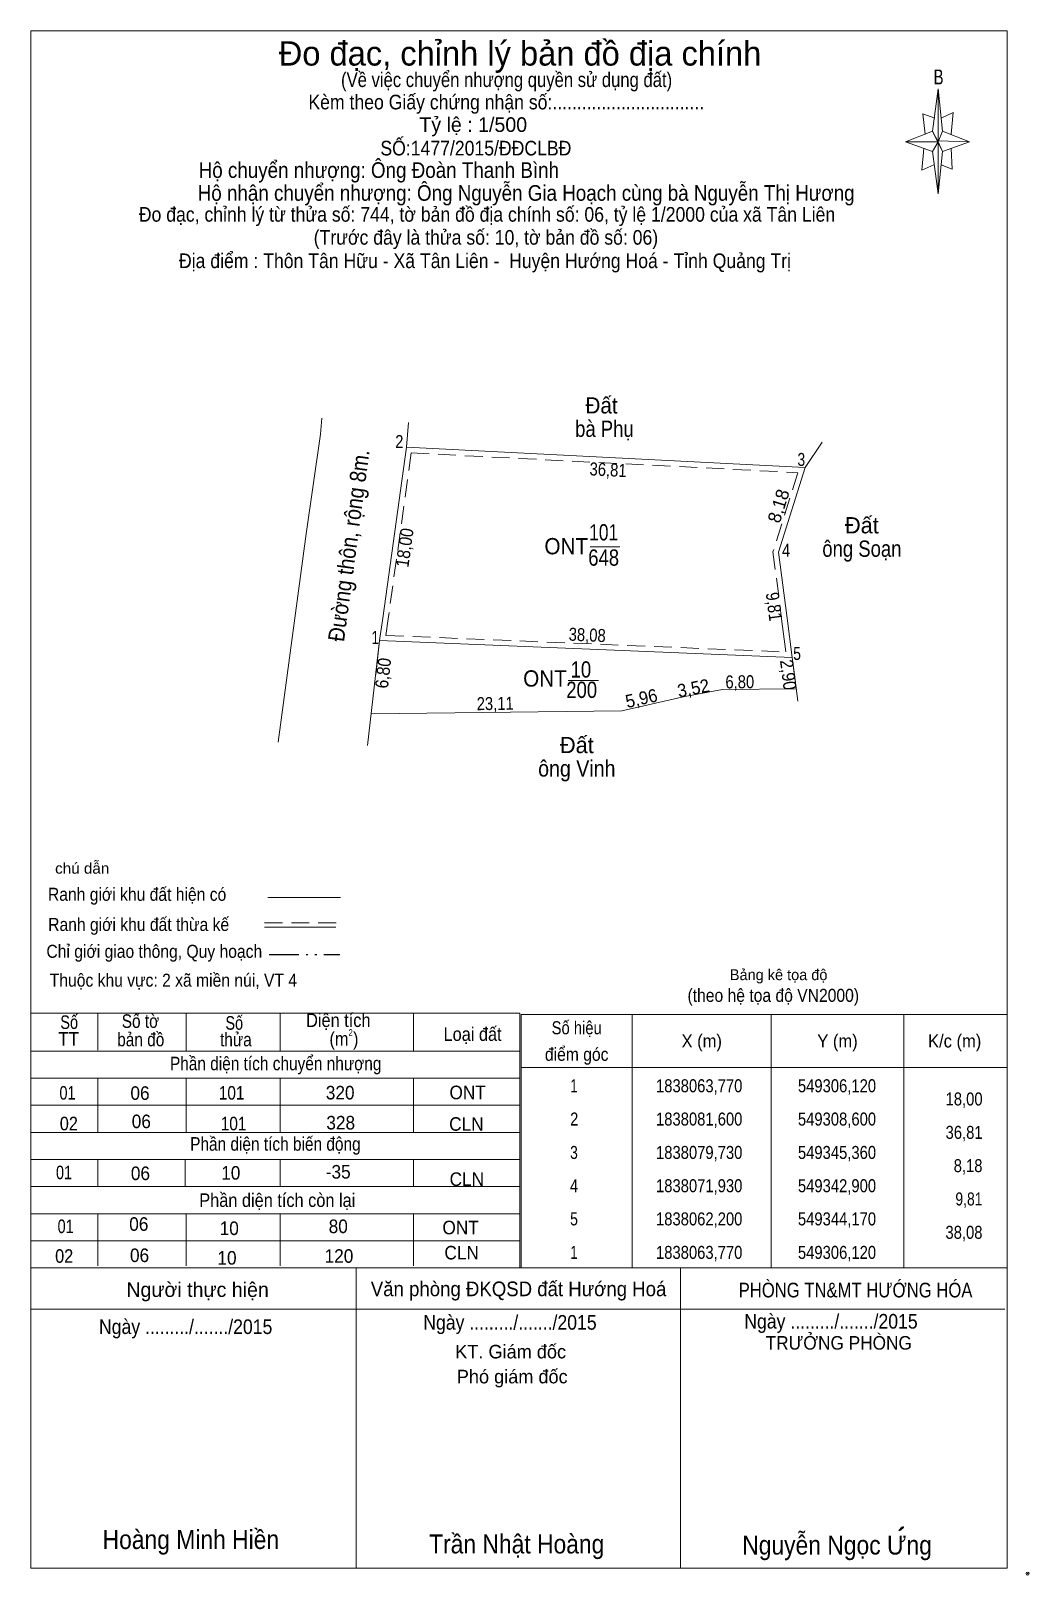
# Model space of a CAD drawing. Header units: metres. Extents: x 549018 to 549836, y 1837975 to 1838129.
# Drawn here: x 549274 to 549366, y 1837977.6 to 1838120 of the extents above; entities that cross this region are included whole.
import ezdxf
from ezdxf.enums import TextEntityAlignment as Align

# ---------------------------------------------------------------- set-up
doc = ezdxf.new("R2010")
doc.units = ezdxf.units.M
doc.header["$LTSCALE"] = 0.55
doc.header["$PDMODE"] = 32
doc.header["$PDSIZE"] = 0.275
for name, pattern in [('DASH_DOUBLE_DOT', [9.2, 5, -1.2, 0.3, -1.2, 0.3, -1.2]), ('DOTTED', [1.5, 0.3, -1.2]), ('MEDIUM_DASHED', [4.5, 3, -1.5])]:
    doc.linetypes.add(name, pattern=pattern)
for name, color, linetype, lineweight in [('1', 7, 'DOTTED', 13), ('10', 7, 'Continuous', 13), ('15', 7, 'Continuous', 13), ('18', 7, 'Continuous', 13), ('21', 7, 'Continuous', 13), ('23', 7, 'Continuous', 13), ('63', 7, 'Continuous', 13)]:
    doc.layers.add(name, color=color, linetype=linetype, lineweight=lineweight)

msp = doc.modelspace()

# ---------------------------------------------------------------- texts
at = {"layer": '1'}
for s, width, p in [('101', 0.8, (549326.78, 1838073.01)), ('ONT', 0.95, (549323.33, 1838071.73)), ('648', 0.85, (549326.78, 1838070.68)), ('ONT', 0.95, (549321.37, 1838059.53)), ('10', 0.85, (549324.68, 1838060.36)), ('200', 0.85, (549324.755, 1838058.48))]:
    msp.add_text(s, height=1.5, dxfattribs=dict(at, width=width)).set_placement(p, align=Align.CENTER)
at = {"layer": '15'}
for s, width, p in [('Đất ', 0.95, (549326.85, 1838084.72)), ('bà Phụ', 0.85, (549326.85, 1838082.56)), ('ông Soạn', 0.85, (549350.59, 1838071.5)), ('ông Vinh', 0.9, (549324.305, 1838051.23))]:
    msp.add_text(s, height=1.5, dxfattribs=dict(at, width=width)).set_placement(p, align=Align.CENTER)
at = {"layer": '15', "width": 0.9}
msp.add_text('Đường thôn, rộng 8m.', height=1.5, rotation=82.364, dxfattribs=at).set_placement((549304.02, 1838072.45), align=Align.CENTER)
at = {"layer": '15'}
for p in [(549350.59, 1838073.66), (549324.31, 1838053.39)]:
    msp.add_text('Đất', height=1.5, dxfattribs=at).set_placement(p, align=Align.CENTER)
at = {"layer": '21'}
for s, height, p in [('Đo đạc, chỉnh lý bản đồ địa chính', 2.25, (549319.07, 1838116.81)), ('Tỷ lệ : 1/500', 1.35, (549314.755, 1838110.69)), ('Bảng kê tọa độ', 1, (549342.915, 1838032.45)), ('Người thực hiện', 1.35, (549289.34, 1838003.23)), ('KT. Giám đốc', 1.25, (549318.205, 1837997.56)), ('Phó giám đốc', 1.25, (549318.35, 1837995.26))]:
    msp.add_text(s, height=height, dxfattribs=at).set_placement(p, align=Align.CENTER)
for s, height, width, p in [('(Về việc chuyển nhượng quyền sử dụng đất)', 1.35, 0.85, (549317.83, 1838114.83)), ('B', 1.378, 0.75, (549357.66, 1838115.07)), ('Kèm theo Giấy chứng nhận số:...............................', 1.35, 0.9, (549317.8, 1838112.77)), ('SỐ:1477/2015/ĐĐCLBĐ', 1.35, 0.9, (549315, 1838108.52)), ('Đo đạc, chỉnh lý từ thửa số: 744, tờ bản đồ địa chính số: 06, tỷ lệ 1/2000 của xã Tân Liên', 1.35, 0.9, (549316.025, 1838102.41)), ('(Trước đây là thửa số: 10, tờ bản đồ số: 06)', 1.35, 0.9, (549315.925, 1838100.29)), ('Địa điểm : Thôn Tân Hữu - Xã Tân Liên -  Huyện Hướng Hoá - Tỉnh Quảng Trị ', 1.35, 0.9, (549316.065, 1838098.13)), ('chú dẫn', 0.9998, 1.05, (549278.7, 1838042.27)), ('Ranh giới khu đất hiện có ', 1.2, 0.9, (549283.965, 1838039.77)), ('Ranh giới khu đất thừa kế', 1.2, 0.9, (549283.905, 1838036.99)), ('Chỉ giới giao thông, Quy hoạch', 1.2, 0.9, (549285.35, 1838034.51)), ('Thuộc khu vực: 2 xã miền núi, VT 4', 1.2, 0.9, (549287.11, 1838031.85)), ('(theo hệ tọa độ VN2000)', 1.2, 0.9, (549342.42, 1838030.45)), ('Số', 1.25, 0.8, (549277.5, 1838027.95)), ('Số tờ', 1.25, 0.85, (549284.075, 1838028.05)), ('Số', 1.25, 0.8, (549292.72, 1838027.88)), ('Diện tích', 1.25, 0.9, (549302.315, 1838028.13)), ('bản đồ', 1.25, 0.85, (549284.1, 1838026.35)), ('2', 0.625, 0.8, (549303.45, 1838027.3)), ('Loại đất', 1.25, 0.9, (549314.695, 1838026.85)), ('TT', 1.25, 0.95, (549277.45, 1838026.41)), ('thửa', 1.25, 0.85, (549292.87, 1838026.35)), ('(m )', 1.25, 0.9, (549302.835, 1838026.42)), ('Phần diện tích chuyển nhượng', 1.25, 0.85, (549296.54, 1838024.14)), ('01', 1.25, 0.8, (549277.345, 1838021.43)), ('06', 1.25, 0.95, (549284.03, 1838021.41)), ('101', 1.25, 0.85, (549292.48, 1838021.43)), ('320', 1.25, 0.95, (549302.485, 1838021.45)), ('ONT', 1.25, 0.95, (549314.24, 1838021.47)), ('02', 1.25, 0.9, (549277.47, 1838018.6)), ('06', 1.25, 0.95, (549284.15, 1838018.8)), ('101', 1.25, 0.85, (549292.66, 1838018.6)), ('328', 1.25, 0.95, (549302.535, 1838018.68)), ('CLN', 1.25, 0.95, (549314.125, 1838018.56)), ('Phần diện tích biến động', 1.25, 0.85, (549296.515, 1838016.72)), ('01', 1.25, 0.8, (549277.025, 1838014.09)), ('06', 1.25, 0.95, (549284.07, 1838014.01)), ('10', 1.25, 0.95, (549292.4, 1838014.05)), ('-35', 1.25, 0.95, (549302.305, 1838014.15)), ('CLN', 1.25, 0.95, (549314.165, 1838013.47)), ('Phần diện tích còn lại', 1.25, 0.9, (549296.69, 1838011.53)), ('01', 1.25, 0.8, (549277.175, 1838009.12)), ('06', 1.25, 0.95, (549283.92, 1838009.33)), ('10', 1.25, 0.95, (549292.26, 1838008.94)), ('80', 1.25, 0.95, (549302.31, 1838009.12)), ('ONT', 1.25, 0.95, (549313.59, 1838009.01)), ('CLN', 1.25, 0.95, (549313.685, 1838006.69)), ('02', 1.25, 0.9, (549277.04, 1838006.38)), ('06', 1.25, 0.95, (549283.99, 1838006.45)), ('10', 1.25, 0.95, (549292.05, 1838006.21)), ('120', 1.25, 0.95, (549302.375, 1838006.38)), ('Văn phòng ĐKQSD đất Hướng Hoá', 1.35, 0.95, (549318.935, 1838003.3)), ('PHÒNG TN&MT HƯỚNG HÓA', 1.35, 0.85, (549350.005, 1838003.19)), ('Ngày ........./......./2015', 1.35, 0.9, (549288.24, 1837999.81)), ('Ngày ........./......./2015', 1.35, 0.9, (549318.14, 1838000.21)), ('Ngày ........./......./2015', 1.35, 0.9, (549347.74, 1838000.31)), ('TRƯỞNG PHÒNG', 1.25, 0.95, (549348.455, 1837998.37)), ('Hoàng Minh Hiền', 1.75, 0.9, (549288.72, 1837979.98)), ('Trần Nhật Hoàng', 1.75, 0.9, (549318.765, 1837979.57)), ('Nguyễn Ngọc Ưng', 1.75, 0.9, (549348.3, 1837979.47))]:
    msp.add_text(s, height=height, dxfattribs=dict(at, width=width)).set_placement(p, align=Align.CENTER)
at = {"layer": '21', "width": 0.9}
for s, p in [('Hộ chuyển nhượng: Ông Đoàn Thanh Bình', (549289.44, 1838106.45)), ('Hộ nhận chuyển nhượng: Ông Nguyễn Gia Hoạch cùng bà Nguyễn Thị Hương', (549289.35, 1838104.34))]:
    msp.add_text(s, height=1.44, dxfattribs=at).set_placement(p)
at = {"layer": '63'}
for s, width, p in [(' 2', 0.85, (549308.32, 1838081.53)), (' 3', 0.8, (549345.36, 1838079.88)), (' 4', 0.85, (549343.98, 1838071.5)), (' 1', 0.75, (549306.05, 1838063.46)), (' 5', 0.8, (549344.97, 1838061.98)), ('18,00', 0.85, (549361.72, 1838020.89)), ('36,81', 0.85, (549361.72, 1838017.81)), ('8,18', 0.85, (549361.71, 1838014.74)), ('9,81', 0.8, (549361.71, 1838011.67)), ('38,08', 0.85, (549361.71, 1838008.59))]:
    msp.add_text(s, height=1.2, dxfattribs=dict(at, width=width)).set_placement(p, align=Align.RIGHT)
for s, rotation, width, p in [('36,81', 357.088, 0.85, (549327.159, 1838078.933)), ('18,00', 82.081, 0.9, (549309.022, 1838072.262)), ('9,81', 277.436, 0.85, (549341.897, 1838066.828)), ('38,08', 357.637, 0.85, (549325.24, 1838063.698)), ('6,80', 83.502, 0.9, (549307.04, 1838060.707)), ('2,90', 277.321, 0.9, (549343.212, 1838060.546)), ('6,80', 0.421, 0.85, (549339.336, 1838059.37)), ('5,96', 12.591, 0.95, (549330.394, 1838057.863)), ('3,52', 10.959, 0.95, (549335.166, 1838058.798)), ('23,11', 0.719, 0.85, (549316.787, 1838057.371))]:
    msp.add_text(s, height=1.2, rotation=rotation, dxfattribs=dict(at, width=width)).set_placement(p, align=Align.CENTER)
msp.add_text('8,18', height=1.2, rotation=72.496, dxfattribs=at).set_placement((549343.477, 1838076.009), align=Align.CENTER)
for s, width, p in [('Số hiệu', 0.85, (549324.295, 1838027.46)), ('điểm góc', 0.9, (549324.295, 1838025.01)), ('X (m)', 0.95, (549335.825, 1838026.24)), ('Y (m)', 0.95, (549348.34, 1838026.24)), ('K/c (m)', 0.95, (549359.145, 1838026.24)), (' 1', 0.75, (549323.87, 1838022.11)), ('1838063,770', 0.85, (549335.59, 1838022.11)), ('549306,120', 0.85, (549348.295, 1838022.11)), (' 2', 0.85, (549323.88, 1838019.04)), ('1838081,600', 0.85, (549335.59, 1838019.04)), ('549308,600', 0.85, (549348.295, 1838019.04)), (' 3', 0.8, (549323.865, 1838015.96)), ('1838079,730', 0.85, (549335.59, 1838015.96)), ('549345,360', 0.85, (549348.295, 1838015.96)), (' 4', 0.85, (549323.865, 1838012.89)), ('1838071,930', 0.85, (549335.59, 1838012.89)), ('549342,900', 0.85, (549348.295, 1838012.89)), (' 5', 0.8, (549323.87, 1838009.83)), ('1838062,200', 0.85, (549335.59, 1838009.83)), ('549344,170', 0.85, (549348.295, 1838009.83)), (' 1', 0.75, (549323.87, 1838006.74)), ('1838063,770', 0.85, (549335.59, 1838006.74)), ('549306,120', 0.85, (549348.295, 1838006.74))]:
    msp.add_text(s, height=1.2, dxfattribs=dict(at, width=width)).set_placement(p, align=Align.CENTER)

# ---------------------------------------------------------------- hatches: boundary and pattern name
at = {"layer": '21'}
msp.add_hatch(color=256, dxfattribs=at).paths.add_polyline_path([(549354.38, 1837981.91), (549354.42, 1837981.94), (549354.43, 1837981.99), (549354.4, 1837982.02), (549354.36, 1837982.04), (549354.32, 1837982.02), (549354.28, 1837982), (549354.01, 1837981.7), (549354.08, 1837981.7)])

# ---------------------------------------------------------------- linework, layer by layer
at = {"layer": '1', "linetype": 'Continuous'}
for points in [[(549306.41, 1838065.85), (549308.6, 1838081.6), (549345.36, 1838079.73), (549342.9, 1838071.93), (549343.69, 1838065.85)], [(549343.69, 1838065.85), (549344.17, 1838062.2), (549306.12, 1838063.77), (549306.41, 1838065.85)], [(549305.02, 1838054.11), (549306.12, 1838063.77), (549344.17, 1838062.2), (549344.54, 1838059.32), (549337.74, 1838059.27), (549334.28, 1838058.6), (549328.46, 1838057.3), (549305.35, 1838057.01)]]:
    msp.add_lwpolyline(points, dxfattribs=at)
at = {"layer": '10'}
for p, q in [((549345.36, 1838079.73), (549346.92, 1838082.07)), ((549345.36, 1838079.73), (549346.92, 1838082.07)), ((549345.36, 1838079.73), (549346.92, 1838082.07)), ((549345.36, 1838079.73), (549346.92, 1838082.07)), ((549345.36, 1838079.73), (549346.92, 1838082.07)), ((549345.36, 1838079.73), (549346.92, 1838082.07)), ((549345.36, 1838079.73), (549346.92, 1838082.07)), ((549345.36, 1838079.73), (549346.92, 1838082.07)), ((549345.36, 1838079.73), (549346.92, 1838082.07)), ((549345.36, 1838079.73), (549346.92, 1838082.07)), ((549345.36, 1838079.73), (549346.92, 1838082.07)), ((549345.36, 1838079.73), (549346.92, 1838082.07)), ((549345.36, 1838079.73), (549346.92, 1838082.07)), ((549345.36, 1838079.73), (549346.92, 1838082.07)), ((549345.36, 1838079.73), (549346.92, 1838082.07)), ((549306.12, 1838063.77), (549305.76, 1838060.61))]:
    msp.add_line(p, q, dxfattribs=at)
at = {"layer": '10', "linetype": 'MEDIUM_DASHED'}
msp.add_line((549309.04, 1838081.08), (549344.69, 1838079.26), dxfattribs=at)
at = {"layer": '10'}
msp.add_lwpolyline([(549308.6, 1838081.6), (549345.36, 1838079.73), (549346.92, 1838082.07)], dxfattribs=at)
at = {"layer": '15'}
for p, q in [((549325.55, 1838072.43), (549328.26, 1838072.43)), ((549306.12, 1838063.77), (549344.17, 1838062.2)), ((549323.51, 1838060.1), (549326.29, 1838060.1)), ((549334.28, 1838058.6), (549328.46, 1838057.3)), ((549305.35, 1838057.01), (549328.46, 1838057.3))]:
    msp.add_line(p, q, dxfattribs=at)
at = {"layer": '15', "linetype": 'MEDIUM_DASHED'}
msp.add_line((549306.7, 1838064.25), (549343.59, 1838062.72), dxfattribs=at)
at = {"layer": '15'}
msp.add_lwpolyline([(549344.54, 1838059.32), (549337.74, 1838059.27), (549334.28, 1838058.6)], dxfattribs=at)
at = {"layer": '18'}
msp.add_line((549345.36, 1838079.73), (549342.9, 1838071.93), dxfattribs=at)
msp.add_line((549345.36, 1838079.73), (549342.9, 1838071.93), dxfattribs=at)
msp.add_line((549345.36, 1838079.73), (549342.9, 1838071.93), dxfattribs=at)
at = {"layer": '21'}
for p, q in [((549357.11, 1838110.77), (549357.61, 1838114.67)), ((549358.01, 1838110.77), (549360.51, 1838109.77)), ((549357.11, 1838108.87), (549354.61, 1838109.77)), ((549358.81, 1838109.17), (549358.91, 1838107.27)), ((549358.01, 1838108.87), (549357.61, 1838104.97)), ((549358.91, 1838107.27), (549357.91, 1838107.67)), ((549295.81, 1838040.07), (549302.53, 1838040.07)), ((549295.51, 1838037.35), (549302.09, 1838037.35)), ((549273.97, 1838029.41), (549319.05, 1838029.41)), ((549280.15, 1838029.41), (549280.15, 1838025.99)), ((549288.29, 1838029.41), (549288.29, 1838025.91)), ((549296.95, 1838029.41), (549296.95, 1838025.91)), ((549309.25, 1838029.41), (549309.25, 1838025.91)), ((549319.05, 1838029.41), (549319.05, 1838005.91)), ((549273.97, 1838025.91), (549319.05, 1838025.91)), ((549273.97, 1838023.41), (549319.05, 1838023.41)), ((549280.15, 1838023.41), (549280.15, 1838018.41)), ((549288.29, 1838023.41), (549288.29, 1838018.41)), ((549296.95, 1838023.41), (549296.95, 1838018.41)), ((549309.25, 1838023.41), (549309.25, 1838018.41)), ((549273.97, 1838020.91), (549319.05, 1838020.91)), ((549273.97, 1838018.41), (549319.05, 1838018.41)), ((549273.97, 1838015.91), (549319.05, 1838015.91)), ((549280.15, 1838015.91), (549280.15, 1838013.41)), ((549288.19, 1838015.91), (549288.19, 1838013.41)), ((549296.95, 1838015.91), (549296.95, 1838013.41)), ((549309.25, 1838015.91), (549309.25, 1838013.41)), ((549273.97, 1838013.41), (549319.05, 1838013.41)), ((549273.97, 1838010.91), (549319.05, 1838010.91)), ((549280.15, 1838010.91), (549280.15, 1838006.09)), ((549288.29, 1838010.91), (549288.29, 1838006.09)), ((549296.95, 1838010.91), (549296.95, 1838006.09)), ((549309.25, 1838010.91), (549309.25, 1838006.09)), ((549273.97, 1838008.41), (549319.05, 1838008.41)), ((549273.97, 1838005.91), (549363.97, 1838005.91)), ((549303.97, 1838005.91), (549303.97, 1837978.21)), ((549333.87, 1838005.91), (549333.87, 1837978.21)), ((549273.97, 1838002.11), (549363.77, 1838002.11))]:
    msp.add_line(p, q, dxfattribs=at)
at = {"layer": '21', "linetype": 'MEDIUM_DASHED'}
msp.add_line((549295.51, 1838037.75), (549302.3, 1838037.75), dxfattribs=at)
at = {"layer": '21', "linetype": 'DASH_DOUBLE_DOT', "lineweight": 25}
msp.add_line((549295.93, 1838034.81), (549302.47, 1838034.81), dxfattribs=at)
at = {"layer": '21'}
for points in [[(549273.97, 1838120.01), (549363.97, 1838120.01), (549363.97, 1837978.21), (549273.97, 1837978.21)], [(549357.61, 1838114.67), (549358.01, 1838110.77), (549357.61, 1838109.77)], [(549357.61, 1838109.77), (549354.61, 1838109.77), (549357.11, 1838110.77), (549358.01, 1838108.87), (549360.51, 1838109.77), (549357.61, 1838109.87)], [(549357.61, 1838109.77), (549357.61, 1838104.97), (549357.11, 1838108.87)], [(549354.38, 1837981.91), (549354.42, 1837981.94), (549354.43, 1837981.99), (549354.4, 1837982.02), (549354.36, 1837982.04), (549354.32, 1837982.02), (549354.28, 1837982), (549354.01, 1837981.7), (549354.08, 1837981.7)]]:
    msp.add_lwpolyline(points, close=True, dxfattribs=at)
for points in [[(549357.31, 1838111.97), (549356.21, 1838112.37), (549356.41, 1838110.47)], [(549357.91, 1838111.97), (549359.01, 1838112.47), (549358.81, 1838110.47)], [(549357.61, 1838109.77), (549357.11, 1838110.77), (549354.61, 1838109.77)], [(549356.31, 1838109.17), (549356.11, 1838107.17), (549357.21, 1838107.67)], [(549357.61, 1838109.77), (549358.01, 1838108.87), (549360.51, 1838109.77)]]:
    msp.add_lwpolyline(points, dxfattribs=at)
msp.add_point((549365.87, 1837977.71), dxfattribs=at)
at = {"layer": '23'}
msp.add_line((549308.79, 1838083.88), (549308.6, 1838081.6), dxfattribs=at)
msp.add_line((549308.79, 1838083.88), (549308.6, 1838081.6), dxfattribs=at)
msp.add_line((549308.79, 1838083.88), (549308.6, 1838081.6), dxfattribs=at)
msp.add_line((549308.79, 1838083.88), (549308.6, 1838081.6), dxfattribs=at)
for points in [[(549300.8, 1838084.3), (549300.68, 1838082.81), (549299.36, 1838073.63), (549296.78, 1838054.41)], [(549300.8, 1838084.3), (549300.68, 1838082.81), (549299.36, 1838073.63)], [(549300.8, 1838084.3), (549300.68, 1838082.81), (549299.36, 1838073.63)], [(549308.6, 1838081.6), (549306.41, 1838065.85), (549306.12, 1838063.77)]]:
    msp.add_lwpolyline(points, dxfattribs=at)
at = {"layer": '23', "linetype": 'MEDIUM_DASHED'}
msp.add_lwpolyline([(549309.04, 1838081.08), (549306.91, 1838065.78), (549306.7, 1838064.25)], dxfattribs=at)
at = {"layer": '63'}
for p, q in [((549345.36, 1838079.73), (549346.92, 1838082.07)), ((549345.36, 1838079.73), (549346.92, 1838082.07)), ((549345.36, 1838079.73), (549346.92, 1838082.07)), ((549345.36, 1838079.73), (549346.92, 1838082.07)), ((549345.36, 1838079.73), (549346.92, 1838082.07)), ((549345.36, 1838079.73), (549346.92, 1838082.07)), ((549345.36, 1838079.73), (549346.92, 1838082.07)), ((549345.36, 1838079.73), (549346.92, 1838082.07)), ((549345.36, 1838079.73), (549346.92, 1838082.07)), ((549345.36, 1838079.73), (549346.92, 1838082.07)), ((549345.36, 1838079.73), (549346.92, 1838082.07)), ((549345.36, 1838079.73), (549346.92, 1838082.07)), ((549345.36, 1838079.73), (549342.9, 1838071.93)), ((549345.36, 1838079.73), (549342.9, 1838071.93)), ((549345.36, 1838079.73), (549342.9, 1838071.93)), ((549345.36, 1838079.73), (549342.9, 1838071.93)), ((549345.36, 1838079.73), (549342.9, 1838071.93)), ((549345.36, 1838079.73), (549342.9, 1838071.93)), ((549345.36, 1838079.73), (549342.9, 1838071.93)), ((549345.36, 1838079.73), (549342.9, 1838071.93)), ((549345.36, 1838079.73), (549342.9, 1838071.93)), ((549345.36, 1838079.73), (549342.9, 1838071.93)), ((549345.36, 1838079.73), (549342.9, 1838071.93)), ((549345.36, 1838079.73), (549342.9, 1838071.93)), ((549343.19, 1838065.78), (549343.59, 1838062.72)), ((549344.17, 1838062.2), (549344.38, 1838060.61)), ((549344.38, 1838060.61), (549344.68, 1838058.19)), ((549329.42, 1838029.29), (549329.42, 1838005.93)), ((549342.23, 1838029.29), (549342.23, 1838005.93)), ((549354.45, 1838029.29), (549354.45, 1838005.93)), ((549319.16, 1838024.38), (549363.97, 1838024.38))]:
    msp.add_line(p, q, dxfattribs=at)
at = {"layer": '63', "linetype": 'MEDIUM_DASHED'}
msp.add_lwpolyline([(549344.69, 1838079.26), (549342.39, 1838071.97), (549343.19, 1838065.79)], dxfattribs=at)
at = {"layer": '63'}
msp.add_lwpolyline([(549342.9, 1838071.93), (549343.69, 1838065.85), (549344.17, 1838062.2)], dxfattribs=at)
msp.add_lwpolyline([(549319.16, 1838029.29), (549363.97, 1838029.29), (549363.97, 1838005.93), (549319.16, 1838005.93)], close=True, dxfattribs=at)

msp.set_redraw_order([(e.dxf.handle, doc.entitydb.next_handle()) for e in msp.query("TEXT MTEXT ATTDEF DIMENSION ARC_DIMENSION")])  # texts and dimensions are drawn at this point

doc.saveas('drawing.dxf')
